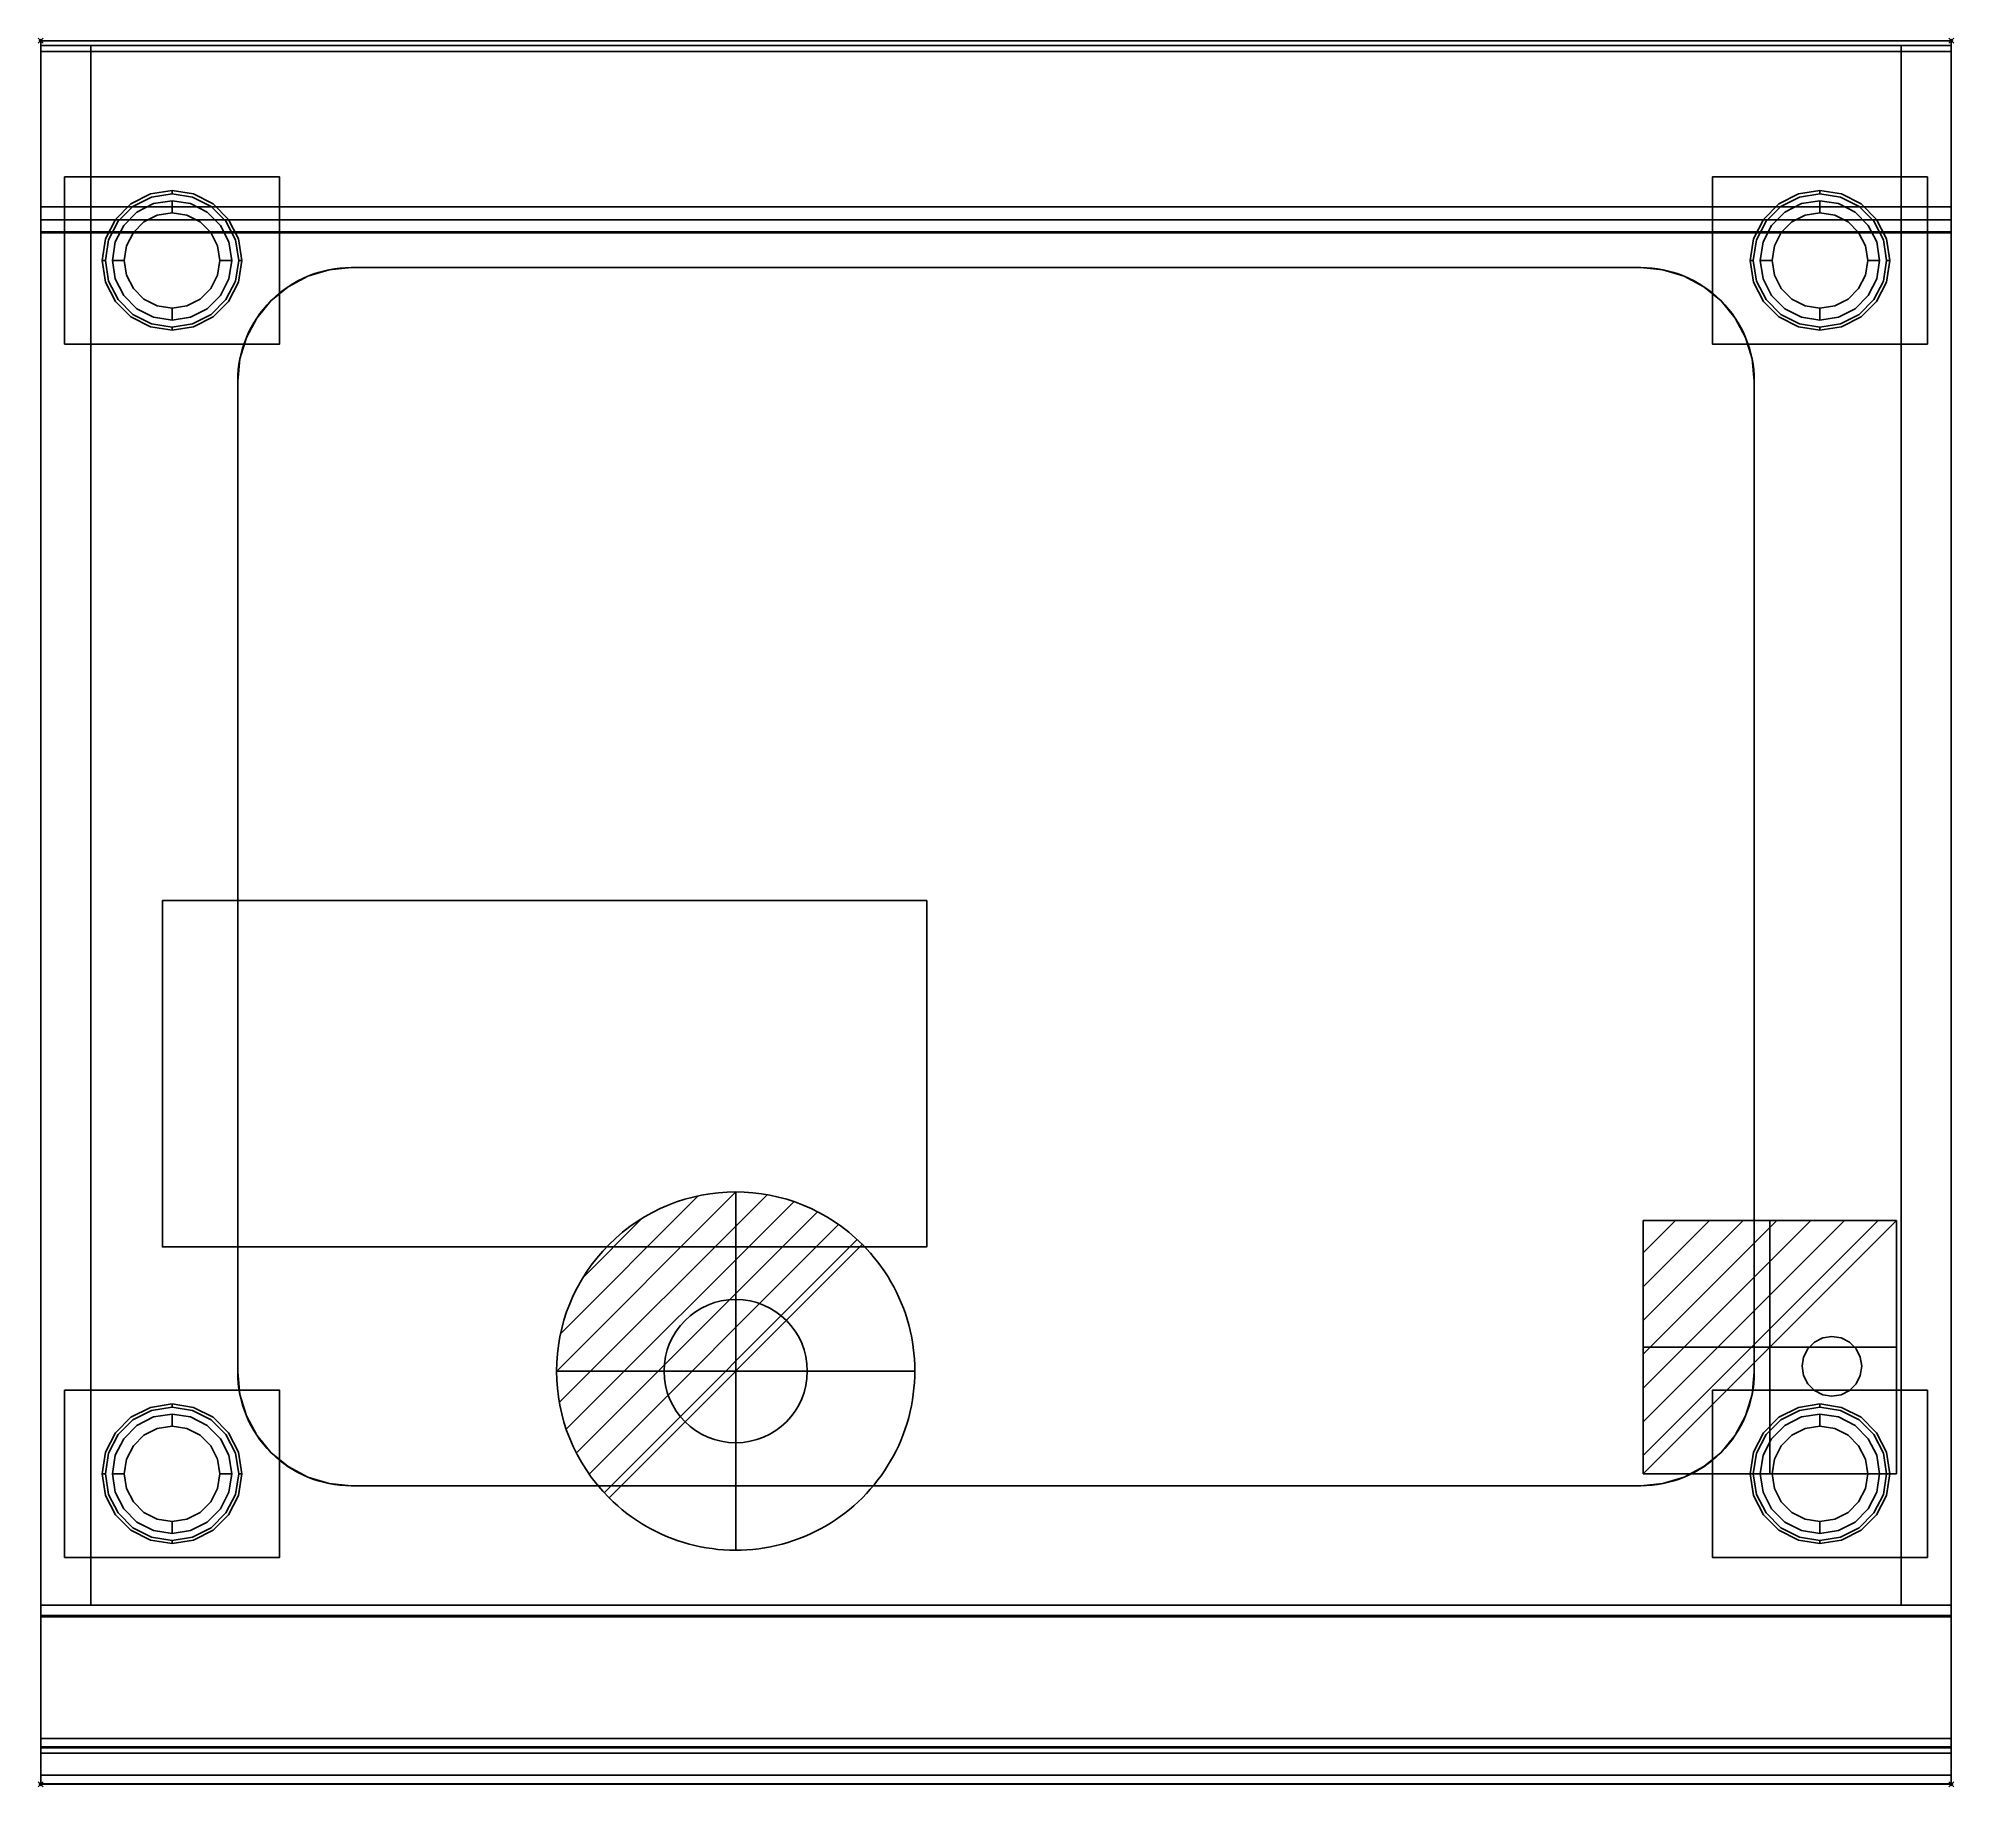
# Model space of a CAD drawing. Extents: x -1 to 801, y -731 to 1.
import ezdxf

# ---------------------------------------------------------------- set-up
doc = ezdxf.new("R2010")
doc.units = 0
doc.header["$PDMODE"] = 35
doc.layers.get('0').update_dxf_attribs({"lineweight": 13})
for name, color, linetype in [('IQ_200_2D', 1, 'Continuous'), ('IQ_200_3D', 1, 'Continuous'), ('IQ_204_2D', 7, 'Continuous'), ('IQ_CON_DRAIN_INT', 7, 'Continuous'), ('IQ_CON_ELECTRICITY_INT', 7, 'Continuous'), ('IQ_INS_3D', 3, 'Continuous')]:
    doc.layers.add(name, color=color, linetype=linetype)

# ---------------------------------------------------------------- blocks, each defined once
blk = doc.blocks.new('*X2')
at = {"color": 0}
for p, q in [((286.774344, 2204.447934), (296.618251, 2214.291842)), ((286.774344, 2205.862148), (295.204037, 2214.291842)), ((286.774344, 2207.276361), (293.789824, 2214.291842)), ((286.774344, 2208.690575), (292.37561, 2214.291842)), ((286.774344, 2210.104788), (290.961397, 2214.291842)), ((286.774344, 2211.519002), (289.547183, 2214.291842)), ((286.774344, 2212.933216), (288.13297, 2214.291842))]:
    blk.add_line(p, q, dxfattribs=at)
blk = doc.blocks.new('ELECTRICITY')
for p, q in [((2.121, 2.121), (-2.121, 2.121)), ((-2.121, 2.121), (-2.121, -2.121)), ((-2.121, -2.121), (2.121, 2.121)), ((2.121, -2.121), (2.121, 2.121)), ((-2.121, -2.121), (2.121, -2.121))]:
    blk.add_line(p, q)
at = {"extrusion": (-1, 0, 0)}
for p, q in [((0, -2.121, 2.121), (0, 2.121, 2.121)), ((0, 2.121, -2.121), (0, -2.121, -2.121)), ((0, 2.121, 2.121), (0, 2.121, -2.121)), ((0, 2.121, -2.121), (0, -2.121, 2.121)), ((0, -2.121, -2.121), (0, -2.121, 2.121))]:
    blk.add_line(p, q, dxfattribs=at)
at = {"extrusion": (0, -1, 0)}
for p, q in [((2.121, 0, 2.121), (-2.121, 0, 2.121)), ((-2.121, 0, -2.121), (2.121, 0, -2.121)), ((-2.121, 0, 2.121), (-2.121, 0, -2.121)), ((-2.121, 0, -2.121), (2.121, 0, 2.121)), ((2.121, 0, -2.121), (2.121, 0, 2.121))]:
    blk.add_line(p, q, dxfattribs=at)
at = {"xscale": 0.4000000000000909, "yscale": 0.4000000000000909, "zscale": 0.4000000000000909}
blk.add_blockref('*X2', (-116.831, -883.595), dxfattribs=at)
at = {"extrusion": (-1, 0, 0), "xscale": 0.3999999999999773, "yscale": 0.3999999999999773, "zscale": 0.3999999999999773}
blk.add_blockref('*X2', (-116.831, -883.595), dxfattribs=at)
at = {"extrusion": (0, -1, 0), "xscale": 0.4000000000000909, "yscale": 0.4000000000000909, "zscale": 0.4000000000000909}
blk.add_blockref('*X2', (-116.831, -883.595), dxfattribs=at)
blk = doc.blocks.new('*X3')
at = {"color": 0}
for p, q in [((313.993, 2209.039), (321.505, 2216.552)), ((314.108, 2207.74), (322.804, 2216.436)), ((314.158, 2210.619), (319.926, 2216.386)), ((314.399, 2206.617), (323.928, 2216.145)), ((314.821, 2205.625), (324.919, 2215.723)), ((315.101, 2212.976), (317.568, 2215.443)), ((315.354, 2204.743), (325.801, 2215.191)), ((315.985, 2203.96), (326.584, 2214.559))]:
    blk.add_line(p, q, dxfattribs=at)
blk = doc.blocks.new('DRAIN')
blk.add_line((-2.121, -2.121), (2.121, 2.121))
at = {"extrusion": (-1, 0, 0)}
blk.add_line((0, 2.121, -2.121), (0, -2.121, 2.121), dxfattribs=at)
at = {"extrusion": (0, -1, 0)}
blk.add_line((-2.121, 0, -2.121), (2.121, 0, 2.121), dxfattribs=at)
for start, end in [(45, 225), (225, 45)]:
    blk.add_arc((0, 0), 3, start, end)
at = {"extrusion": (-1, 0, 0)}
for start, end in [(45, 225), (225, 45)]:
    blk.add_arc((0, 0), 3, start, end, dxfattribs=at)
at = {"extrusion": (0, -1, 0)}
for start, end in [(45, 225), (225, 45)]:
    blk.add_arc((0, 0), 3, start, end, dxfattribs=at)
at = {"xscale": 0.4000000000000909, "yscale": 0.4000000000000909, "zscale": 0.4000000000000909}
blk.add_blockref('*X3', (-128.597, -883.621), dxfattribs=at)
at = {"extrusion": (-1, 0, 0), "xscale": 0.3999999999999773, "yscale": 0.3999999999999773, "zscale": 0.3999999999999773}
blk.add_blockref('*X3', (-128.597, -883.621), dxfattribs=at)
at = {"extrusion": (0, -1, 0), "xscale": 0.4000000000000909, "yscale": 0.4000000000000909, "zscale": 0.4000000000000909}
blk.add_blockref('*X3', (-128.597, -883.621), dxfattribs=at)

msp = doc.modelspace()

# ---------------------------------------------------------------- linework, layer by layer
at = {"layer": 'IQ_200_2D'}
for p, q in [((0, 0), (800, 0)), ((0, -655), (0, 0)), ((800, 0), (800, -655)), ((0, -655), (0, -730)), ((800, -655), (800, -730)), ((0, -730), (800, -730))]:
    msp.add_line(p, q, dxfattribs=at)
at = {"layer": 'IQ_200_3D'}
for points, invisible_edges in [([(0, -0.34, 912.22), (0, 0, 910.5), (800, 0, 910.5), (800, -0.34, 912.22)], 8), ([(0, 0, 902.7), (0, -0.13, 901.81), (800, -0.13, 901.81), (800, 0, 902.7)], 2), ([(0, -0.13, 901.81), (0, -0.54, 901.01), (800, -0.54, 901.01), (800, -0.13, 901.81)], 10), ([(0, -1.32, 913.68), (0, -0.34, 912.22), (800, -0.34, 912.22), (800, -1.32, 913.68)], 10), ([(0, -0.54, 901.01), (0, -1.19, 900.39), (800, -1.19, 900.39), (800, -0.54, 901.01)], 10), ([(0, -1.19, 900.39), (0, -2, 900), (800, -2, 900), (800, -1.19, 900.39)], 8), ([(0, -2.78, 914.66), (0, -1.32, 913.68), (800, -1.32, 913.68), (800, -2.78, 914.66)], 10), ([(0, -4.5, 915), (0, -2.78, 914.66), (800, -2.78, 914.66), (800, -4.5, 915)], 2), ([(45.96, -64.18, 198), (45.96, -64.18, 71), (55, -62.75, 71), (55, -62.75, 198)], 1), ([(45.96, -64.18, 71), (46.38, -65.46, 66), (55, -64.09, 66), (55, -62.75, 71)], 1), ([(55, -62.75, 198), (55, -62.75, 71), (64.04, -64.18, 71), (64.04, -64.18, 198)], 4), ([(55, -62.75, 71), (55, -64.09, 66), (63.62, -65.46, 66), (64.04, -64.18, 71)], 4), ([(735.96, -64.18, 198), (735.96, -64.18, 71), (745, -62.75, 71), (745, -62.75, 198)], 1), ([(735.96, -64.18, 71), (736.38, -65.46, 66), (745, -64.09, 66), (745, -62.75, 71)], 1), ([(745, -62.75, 198), (745, -62.75, 71), (754.04, -64.18, 71), (754.04, -64.18, 198)], 4), ([(745, -62.75, 71), (745, -64.09, 66), (753.62, -65.46, 66), (754.04, -64.18, 71)], 4), ([(0, -71.6, 914.58), (0, -69.5, 915), (800, -69.5, 915), (800, -71.6, 914.58)], 8), ([(0, -73.39, 913.39), (0, -71.6, 914.58), (800, -71.6, 914.58), (800, -73.39, 913.39)], 10), ([(31.34, -74.81, 198), (31.34, -74.81, 71), (37.81, -68.34, 71), (37.81, -68.34, 198)], 5), ([(31.34, -74.81, 71), (32.42, -75.59, 66), (38.59, -69.42, 66), (37.81, -68.34, 71)], 5), ([(40.31, -71.77, 66), (40.31, -71.77, 5), (34.77, -77.31, 5), (34.77, -77.31, 66)], 5), ([(40.31, -71.77, 5), (41.17, -72.96, 1.46), (35.96, -78.17, 1.46), (34.77, -77.31, 5)], 7), ([(37.81, -68.34, 198), (37.81, -68.34, 71), (45.96, -64.18, 71), (45.96, -64.18, 198)], 5), ([(37.81, -68.34, 71), (38.59, -69.42, 66), (46.38, -65.46, 66), (45.96, -64.18, 71)], 5), ([(47.27, -68.22, 66), (47.27, -68.22, 5), (40.31, -71.77, 5), (40.31, -71.77, 66)], 5), ([(47.27, -68.22, 5), (47.73, -69.62, 1.46), (41.17, -72.96, 1.46), (40.31, -71.77, 5)], 7), ([(47.73, -69.62, 1.46), (48.82, -72.98), (43.24, -75.82), (41.17, -72.96, 1.46)], 13), ([(55, -67, 66), (55, -67, 5), (47.27, -68.22, 5), (47.27, -68.22, 66)], 4), ([(55, -67, 5), (55, -68.46, 1.46), (47.73, -69.62, 1.46), (47.27, -68.22, 5)], 6), ([(55, -68.46, 1.46), (55, -72), (48.82, -72.98), (47.73, -69.62, 1.46)], 12), ([(62.73, -68.22, 66), (62.73, -68.22, 5), (55, -67, 5), (55, -67, 66)], 1), ([(62.73, -68.22, 5), (62.27, -69.62, 1.46), (55, -68.46, 1.46), (55, -67, 5)], 3), ([(62.27, -69.62, 1.46), (61.18, -72.98), (55, -72), (55, -68.46, 1.46)], 9), ([(68.83, -72.96, 1.46), (66.76, -75.82), (61.18, -72.98), (62.27, -69.62, 1.46)], 13), ([(69.69, -71.77, 5), (68.83, -72.96, 1.46), (62.27, -69.62, 1.46), (62.73, -68.22, 5)], 7), ([(69.69, -71.77, 66), (69.69, -71.77, 5), (62.73, -68.22, 5), (62.73, -68.22, 66)], 5), ([(64.04, -64.18, 71), (63.62, -65.46, 66), (71.41, -69.42, 66), (72.19, -68.34, 71)], 5), ([(64.04, -64.18, 198), (64.04, -64.18, 71), (72.19, -68.34, 71), (72.19, -68.34, 198)], 5), ([(75.23, -77.31, 5), (74.04, -78.17, 1.46), (68.83, -72.96, 1.46), (69.69, -71.77, 5)], 7), ([(75.23, -77.31, 66), (75.23, -77.31, 5), (69.69, -71.77, 5), (69.69, -71.77, 66)], 5), ([(72.19, -68.34, 71), (71.41, -69.42, 66), (77.58, -75.59, 66), (78.66, -74.81, 71)], 5), ([(72.19, -68.34, 198), (72.19, -68.34, 71), (78.66, -74.81, 71), (78.66, -74.81, 198)], 5), ([(721.34, -74.81, 198), (721.34, -74.81, 71), (727.81, -68.34, 71), (727.81, -68.34, 198)], 5), ([(721.34, -74.81, 71), (722.42, -75.59, 66), (728.59, -69.42, 66), (727.81, -68.34, 71)], 5), ([(730.31, -71.77, 66), (730.31, -71.77, 5), (724.77, -77.31, 5), (724.77, -77.31, 66)], 5), ([(730.31, -71.77, 5), (731.17, -72.96, 1.46), (725.96, -78.17, 1.46), (724.77, -77.31, 5)], 7), ([(727.81, -68.34, 198), (727.81, -68.34, 71), (735.96, -64.18, 71), (735.96, -64.18, 198)], 5), ([(727.81, -68.34, 71), (728.59, -69.42, 66), (736.38, -65.46, 66), (735.96, -64.18, 71)], 5), ([(737.27, -68.22, 66), (737.27, -68.22, 5), (730.31, -71.77, 5), (730.31, -71.77, 66)], 5), ([(737.27, -68.22, 5), (737.73, -69.62, 1.46), (731.17, -72.96, 1.46), (730.31, -71.77, 5)], 7), ([(737.73, -69.62, 1.46), (738.82, -72.98), (733.24, -75.82), (731.17, -72.96, 1.46)], 13), ([(745, -67, 66), (745, -67, 5), (737.27, -68.22, 5), (737.27, -68.22, 66)], 4), ([(745, -67, 5), (745, -68.46, 1.46), (737.73, -69.62, 1.46), (737.27, -68.22, 5)], 6), ([(745, -68.46, 1.46), (745, -72), (738.82, -72.98), (737.73, -69.62, 1.46)], 12), ([(752.73, -68.22, 66), (752.73, -68.22, 5), (745, -67, 5), (745, -67, 66)], 1), ([(752.73, -68.22, 5), (752.27, -69.62, 1.46), (745, -68.46, 1.46), (745, -67, 5)], 3), ([(752.27, -69.62, 1.46), (751.18, -72.98), (745, -72), (745, -68.46, 1.46)], 9), ([(758.83, -72.96, 1.46), (756.76, -75.82), (751.18, -72.98), (752.27, -69.62, 1.46)], 13), ([(759.69, -71.77, 5), (758.83, -72.96, 1.46), (752.27, -69.62, 1.46), (752.73, -68.22, 5)], 7), ([(759.69, -71.77, 66), (759.69, -71.77, 5), (752.73, -68.22, 5), (752.73, -68.22, 66)], 5), ([(754.04, -64.18, 71), (753.62, -65.46, 66), (761.41, -69.42, 66), (762.19, -68.34, 71)], 5), ([(754.04, -64.18, 198), (754.04, -64.18, 71), (762.19, -68.34, 71), (762.19, -68.34, 198)], 5), ([(765.23, -77.31, 5), (764.04, -78.17, 1.46), (758.83, -72.96, 1.46), (759.69, -71.77, 5)], 7), ([(765.23, -77.31, 66), (765.23, -77.31, 5), (759.69, -71.77, 5), (759.69, -71.77, 66)], 5), ([(762.19, -68.34, 71), (761.41, -69.42, 66), (767.58, -75.59, 66), (768.66, -74.81, 71)], 5), ([(762.19, -68.34, 198), (762.19, -68.34, 71), (768.66, -74.81, 71), (768.66, -74.81, 198)], 5), ([(0, -74.58, 911.6), (0, -73.39, 913.39), (800, -73.39, 913.39), (800, -74.58, 911.6)], 10), ([(0, -75, 909.5), (0, -74.58, 911.6), (800, -74.58, 911.6), (800, -75, 909.5)], 2), ([(0, -75.45, 903.59), (0, -75, 905.7), (800, -75, 905.7), (800, -75.45, 903.59)], 8), ([(0, -76.64, 901.78), (0, -75.45, 903.59), (800, -75.45, 903.59), (800, -76.64, 901.78)], 10), ([(0, -78.4, 900.53), (0, -76.64, 901.78), (800, -76.64, 901.78), (800, -78.4, 900.53)], 10), ([(0, -80.5, 900), (0, -78.4, 900.53), (800, -78.4, 900.53), (800, -80.5, 900)], 2), ([(27.18, -82.96, 198), (27.18, -82.96, 71), (31.34, -74.81, 71), (31.34, -74.81, 198)], 5), ([(27.18, -82.96, 71), (28.46, -83.38, 66), (32.42, -75.59, 66), (31.34, -74.81, 71)], 5), ([(34.77, -77.31, 66), (34.77, -77.31, 5), (31.22, -84.27, 5), (31.22, -84.27, 66)], 5), ([(34.77, -77.31, 5), (35.96, -78.17, 1.46), (32.62, -84.73, 1.46), (31.22, -84.27, 5)], 7), ([(35.96, -78.17, 1.46), (38.82, -80.24), (35.98, -85.82), (32.62, -84.73, 1.46)], 13), ([(41.17, -72.96, 1.46), (43.24, -75.82), (38.82, -80.24), (35.96, -78.17, 1.46)], 13), ([(74.04, -78.17, 1.46), (71.18, -80.24), (66.76, -75.82), (68.83, -72.96, 1.46)], 13), ([(77.38, -84.73, 1.46), (74.02, -85.82), (71.18, -80.24), (74.04, -78.17, 1.46)], 13), ([(78.78, -84.27, 5), (77.38, -84.73, 1.46), (74.04, -78.17, 1.46), (75.23, -77.31, 5)], 7), ([(78.78, -84.27, 66), (78.78, -84.27, 5), (75.23, -77.31, 5), (75.23, -77.31, 66)], 5), ([(78.66, -74.81, 71), (77.58, -75.59, 66), (81.54, -83.38, 66), (82.82, -82.96, 71)], 5), ([(78.66, -74.81, 198), (78.66, -74.81, 71), (82.82, -82.96, 71), (82.82, -82.96, 198)], 5), ([(717.18, -82.96, 198), (717.18, -82.96, 71), (721.34, -74.81, 71), (721.34, -74.81, 198)], 5), ([(717.18, -82.96, 71), (718.46, -83.38, 66), (722.42, -75.59, 66), (721.34, -74.81, 71)], 5), ([(724.77, -77.31, 66), (724.77, -77.31, 5), (721.22, -84.27, 5), (721.22, -84.27, 66)], 5), ([(724.77, -77.31, 5), (725.96, -78.17, 1.46), (722.62, -84.73, 1.46), (721.22, -84.27, 5)], 7), ([(725.96, -78.17, 1.46), (728.82, -80.24), (725.98, -85.82), (722.62, -84.73, 1.46)], 13), ([(731.17, -72.96, 1.46), (733.24, -75.82), (728.82, -80.24), (725.96, -78.17, 1.46)], 13), ([(764.04, -78.17, 1.46), (761.18, -80.24), (756.76, -75.82), (758.83, -72.96, 1.46)], 13), ([(767.38, -84.73, 1.46), (764.02, -85.82), (761.18, -80.24), (764.04, -78.17, 1.46)], 13), ([(768.78, -84.27, 5), (767.38, -84.73, 1.46), (764.04, -78.17, 1.46), (765.23, -77.31, 5)], 7), ([(768.78, -84.27, 66), (768.78, -84.27, 5), (765.23, -77.31, 5), (765.23, -77.31, 66)], 5), ([(768.66, -74.81, 71), (767.58, -75.59, 66), (771.54, -83.38, 66), (772.82, -82.96, 71)], 5), ([(768.66, -74.81, 198), (768.66, -74.81, 71), (772.82, -82.96, 71), (772.82, -82.96, 198)], 5), ([(130, -95, 900), (120.73, -95.91, 900), (0, -80.5, 900)], 10), ([(120.73, -95.91, 900), (111.82, -98.62, 900), (0, -80.5, 900)], 10), ([(111.82, -98.62, 900), (103.61, -103.01, 900), (0, -80.5, 900)], 10), ([(103.61, -103.01, 900), (96.41, -108.91, 900), (0, -80.5, 900)], 10), ([(96.41, -108.91, 900), (90.51, -116.11, 900), (0, -80.5, 900)], 10), ([(90.51, -116.11, 900), (86.12, -124.32, 900), (0, -80.5, 900)], 10), ([(86.12, -124.32, 900), (83.41, -133.23, 900), (0, -80.5, 900)], 10), ([(83.41, -133.23, 900), (82.5, -142.5, 900), (0, -80.5, 900)], 10), ([(800, -80.5, 900), (670, -95, 900), (130, -95, 900), (0, -80.5, 900)], 5), ([(0, -80.5, 900), (82.5, -142.5, 900), (82.5, -557.5, 900), (0, -655, 900)], 5), ([(25.75, -92, 198), (25.75, -92, 71), (27.18, -82.96, 71), (27.18, -82.96, 198)], 4), ([(25.75, -92, 71), (27.09, -92, 66), (28.46, -83.38, 66), (27.18, -82.96, 71)], 4), ([(31.22, -84.27, 66), (31.22, -84.27, 5), (30, -92, 5), (30, -92, 66)], 1), ([(31.22, -84.27, 5), (32.62, -84.73, 1.46), (31.46, -92, 1.46), (30, -92, 5)], 3), ([(32.62, -84.73, 1.46), (35.98, -85.82), (35, -92), (31.46, -92, 1.46)], 9), ([(78.54, -92, 1.46), (75, -92), (74.02, -85.82), (77.38, -84.73, 1.46)], 12), ([(80, -92, 5), (78.54, -92, 1.46), (77.38, -84.73, 1.46), (78.78, -84.27, 5)], 6), ([(80, -92, 66), (80, -92, 5), (78.78, -84.27, 5), (78.78, -84.27, 66)], 4), ([(82.82, -82.96, 71), (81.54, -83.38, 66), (82.91, -92, 66), (84.25, -92, 71)], 1), ([(82.82, -82.96, 198), (82.82, -82.96, 71), (84.25, -92, 71), (84.25, -92, 198)], 1), ([(670, -95, 900), (679.27, -95.91, 900), (800, -80.5, 900)], 10), ([(679.27, -95.91, 900), (688.18, -98.62, 900), (800, -80.5, 900)], 10), ([(688.18, -98.62, 900), (696.39, -103.01, 900), (800, -80.5, 900)], 10), ([(696.39, -103.01, 900), (703.59, -108.91, 900), (800, -80.5, 900)], 10), ([(703.59, -108.91, 900), (709.49, -116.11, 900), (800, -80.5, 900)], 10), ([(709.49, -116.11, 900), (713.88, -124.32, 900), (800, -80.5, 900)], 10), ([(713.88, -124.32, 900), (716.59, -133.23, 900), (800, -80.5, 900)], 10), ([(715.75, -92, 198), (715.75, -92, 71), (717.18, -82.96, 71), (717.18, -82.96, 198)], 4), ([(715.75, -92, 71), (717.09, -92, 66), (718.46, -83.38, 66), (717.18, -82.96, 71)], 4), ([(716.59, -133.23, 900), (717.5, -142.5, 900), (800, -80.5, 900)], 10), ([(800, -80.5, 900), (717.5, -142.5, 900), (717.5, -557.5, 900), (800, -655, 900)], 5), ([(721.22, -84.27, 66), (721.22, -84.27, 5), (720, -92, 5), (720, -92, 66)], 1), ([(721.22, -84.27, 5), (722.62, -84.73, 1.46), (721.46, -92, 1.46), (720, -92, 5)], 3), ([(722.62, -84.73, 1.46), (725.98, -85.82), (725, -92), (721.46, -92, 1.46)], 9), ([(768.54, -92, 1.46), (765, -92), (764.02, -85.82), (767.38, -84.73, 1.46)], 12), ([(770, -92, 5), (768.54, -92, 1.46), (767.38, -84.73, 1.46), (768.78, -84.27, 5)], 6), ([(770, -92, 66), (770, -92, 5), (768.78, -84.27, 5), (768.78, -84.27, 66)], 4), ([(772.82, -82.96, 71), (771.54, -83.38, 66), (772.91, -92, 66), (774.25, -92, 71)], 1), ([(772.82, -82.96, 198), (772.82, -82.96, 71), (774.25, -92, 71), (774.25, -92, 198)], 1), ([(27.18, -101.04, 198), (27.18, -101.04, 71), (25.75, -92, 71), (25.75, -92, 198)], 1), ([(27.18, -101.04, 71), (28.46, -100.62, 66), (27.09, -92, 66), (25.75, -92, 71)], 1), ([(30, -92, 66), (30, -92, 5), (31.22, -99.73, 5), (31.22, -99.73, 66)], 4), ([(30, -92, 5), (31.46, -92, 1.46), (32.62, -99.27, 1.46), (31.22, -99.73, 5)], 6), ([(31.46, -92, 1.46), (35, -92), (35.98, -98.18), (32.62, -99.27, 1.46)], 12), ([(77.38, -99.27, 1.46), (74.02, -98.18), (75, -92), (78.54, -92, 1.46)], 9), ([(78.78, -99.73, 5), (77.38, -99.27, 1.46), (78.54, -92, 1.46), (80, -92, 5)], 3), ([(78.78, -99.73, 66), (78.78, -99.73, 5), (80, -92, 5), (80, -92, 66)], 1), ([(84.25, -92, 71), (82.91, -92, 66), (81.54, -100.62, 66), (82.82, -101.04, 71)], 4), ([(84.25, -92, 198), (84.25, -92, 71), (82.82, -101.04, 71), (82.82, -101.04, 198)], 4), ([(111.82, -98.62, 750), (120.73, -95.91, 750), (120.73, -95.91, 900), (111.82, -98.62, 900)], 10), ([(120.73, -95.91, 750), (111.82, -98.62, 750), (111.82, -601.38, 750), (120.73, -604.09, 750)], 10), ([(120.73, -95.91, 750), (130, -95, 750), (130, -95, 900), (120.73, -95.91, 900)], 8), ([(130, -95, 750), (120.73, -95.91, 750), (120.73, -604.09, 750), (130, -605, 750)], 10), ([(670, -95, 750), (670, -605, 750), (130, -605, 750), (130, -95, 750)], 5), ([(670, -95, 750), (679.27, -95.91, 750), (679.27, -95.91, 900), (670, -95, 900)], 2), ([(670, -95, 750), (679.27, -95.91, 750), (679.27, -604.09, 750), (670, -605, 750)], 10), ([(679.27, -95.91, 750), (688.18, -98.62, 750), (688.18, -98.62, 900), (679.27, -95.91, 900)], 10), ([(679.27, -95.91, 750), (688.18, -98.62, 750), (688.18, -601.38, 750), (679.27, -604.09, 750)], 10), ([(717.18, -101.04, 198), (717.18, -101.04, 71), (715.75, -92, 71), (715.75, -92, 198)], 1), ([(717.18, -101.04, 71), (718.46, -100.62, 66), (717.09, -92, 66), (715.75, -92, 71)], 1), ([(720, -92, 66), (720, -92, 5), (721.22, -99.73, 5), (721.22, -99.73, 66)], 4), ([(720, -92, 5), (721.46, -92, 1.46), (722.62, -99.27, 1.46), (721.22, -99.73, 5)], 6), ([(721.46, -92, 1.46), (725, -92), (725.98, -98.18), (722.62, -99.27, 1.46)], 12), ([(767.38, -99.27, 1.46), (764.02, -98.18), (765, -92), (768.54, -92, 1.46)], 9), ([(768.78, -99.73, 5), (767.38, -99.27, 1.46), (768.54, -92, 1.46), (770, -92, 5)], 3), ([(768.78, -99.73, 66), (768.78, -99.73, 5), (770, -92, 5), (770, -92, 66)], 1), ([(774.25, -92, 71), (772.91, -92, 66), (771.54, -100.62, 66), (772.82, -101.04, 71)], 4), ([(774.25, -92, 198), (774.25, -92, 71), (772.82, -101.04, 71), (772.82, -101.04, 198)], 4), ([(31.34, -109.19, 71), (32.42, -108.41, 66), (28.46, -100.62, 66), (27.18, -101.04, 71)], 5), ([(31.34, -109.19, 198), (31.34, -109.19, 71), (27.18, -101.04, 71), (27.18, -101.04, 198)], 5), ([(31.22, -99.73, 5), (32.62, -99.27, 1.46), (35.96, -105.83, 1.46), (34.77, -106.69, 5)], 7), ([(31.22, -99.73, 66), (31.22, -99.73, 5), (34.77, -106.69, 5), (34.77, -106.69, 66)], 5), ([(32.62, -99.27, 1.46), (35.98, -98.18), (38.82, -103.76), (35.96, -105.83, 1.46)], 13), ([(35.96, -105.83, 1.46), (38.82, -103.76), (43.24, -108.18), (41.17, -111.04, 1.46)], 13), ([(68.83, -111.04, 1.46), (66.76, -108.18), (71.18, -103.76), (74.04, -105.83, 1.46)], 13), ([(74.04, -105.83, 1.46), (71.18, -103.76), (74.02, -98.18), (77.38, -99.27, 1.46)], 13), ([(75.23, -106.69, 5), (74.04, -105.83, 1.46), (77.38, -99.27, 1.46), (78.78, -99.73, 5)], 7), ([(75.23, -106.69, 66), (75.23, -106.69, 5), (78.78, -99.73, 5), (78.78, -99.73, 66)], 5), ([(82.82, -101.04, 71), (81.54, -100.62, 66), (77.58, -108.41, 66), (78.66, -109.19, 71)], 5), ([(82.82, -101.04, 198), (82.82, -101.04, 71), (78.66, -109.19, 71), (78.66, -109.19, 198)], 5), ([(96.41, -108.91, 750), (103.61, -103.01, 750), (103.61, -103.01, 900), (96.41, -108.91, 900)], 10), ([(103.61, -103.01, 750), (96.41, -108.91, 750), (96.41, -591.09, 750), (103.61, -596.99, 750)], 10), ([(103.61, -103.01, 750), (111.82, -98.62, 750), (111.82, -98.62, 900), (103.61, -103.01, 900)], 10), ([(111.82, -98.62, 750), (103.61, -103.01, 750), (103.61, -596.99, 750), (111.82, -601.38, 750)], 10), ([(688.18, -98.62, 750), (696.39, -103.01, 750), (696.39, -103.01, 900), (688.18, -98.62, 900)], 10), ([(688.18, -98.62, 750), (696.39, -103.01, 750), (696.39, -596.99, 750), (688.18, -601.38, 750)], 10), ([(696.39, -103.01, 750), (703.59, -108.91, 750), (703.59, -108.91, 900), (696.39, -103.01, 900)], 10), ([(696.39, -103.01, 750), (703.59, -108.91, 750), (703.59, -591.09, 750), (696.39, -596.99, 750)], 10), ([(721.34, -109.19, 71), (722.42, -108.41, 66), (718.46, -100.62, 66), (717.18, -101.04, 71)], 5), ([(721.34, -109.19, 198), (721.34, -109.19, 71), (717.18, -101.04, 71), (717.18, -101.04, 198)], 5), ([(721.22, -99.73, 5), (722.62, -99.27, 1.46), (725.96, -105.83, 1.46), (724.77, -106.69, 5)], 7), ([(721.22, -99.73, 66), (721.22, -99.73, 5), (724.77, -106.69, 5), (724.77, -106.69, 66)], 5), ([(722.62, -99.27, 1.46), (725.98, -98.18), (728.82, -103.76), (725.96, -105.83, 1.46)], 13), ([(725.96, -105.83, 1.46), (728.82, -103.76), (733.24, -108.18), (731.17, -111.04, 1.46)], 13), ([(758.83, -111.04, 1.46), (756.76, -108.18), (761.18, -103.76), (764.04, -105.83, 1.46)], 13), ([(764.04, -105.83, 1.46), (761.18, -103.76), (764.02, -98.18), (767.38, -99.27, 1.46)], 13), ([(765.23, -106.69, 5), (764.04, -105.83, 1.46), (767.38, -99.27, 1.46), (768.78, -99.73, 5)], 7), ([(765.23, -106.69, 66), (765.23, -106.69, 5), (768.78, -99.73, 5), (768.78, -99.73, 66)], 5), ([(772.82, -101.04, 71), (771.54, -100.62, 66), (767.58, -108.41, 66), (768.66, -109.19, 71)], 5), ([(772.82, -101.04, 198), (772.82, -101.04, 71), (768.66, -109.19, 71), (768.66, -109.19, 198)], 5), ([(37.81, -115.66, 71), (38.59, -114.58, 66), (32.42, -108.41, 66), (31.34, -109.19, 71)], 5), ([(37.81, -115.66, 198), (37.81, -115.66, 71), (31.34, -109.19, 71), (31.34, -109.19, 198)], 5), ([(34.77, -106.69, 5), (35.96, -105.83, 1.46), (41.17, -111.04, 1.46), (40.31, -112.23, 5)], 7), ([(34.77, -106.69, 66), (34.77, -106.69, 5), (40.31, -112.23, 5), (40.31, -112.23, 66)], 5), ([(40.31, -112.23, 5), (41.17, -111.04, 1.46), (47.73, -114.38, 1.46), (47.27, -115.78, 5)], 7), ([(40.31, -112.23, 66), (40.31, -112.23, 5), (47.27, -115.78, 5), (47.27, -115.78, 66)], 5), ([(41.17, -111.04, 1.46), (43.24, -108.18), (48.82, -111.02), (47.73, -114.38, 1.46)], 13), ([(47.73, -114.38, 1.46), (48.82, -111.02), (55, -112), (55, -115.54, 1.46)], 9), ([(55, -115.54, 1.46), (55, -112), (61.18, -111.02), (62.27, -114.38, 1.46)], 12), ([(62.27, -114.38, 1.46), (61.18, -111.02), (66.76, -108.18), (68.83, -111.04, 1.46)], 13), ([(62.73, -115.78, 5), (62.27, -114.38, 1.46), (68.83, -111.04, 1.46), (69.69, -112.23, 5)], 7), ([(62.73, -115.78, 66), (62.73, -115.78, 5), (69.69, -112.23, 5), (69.69, -112.23, 66)], 5), ([(69.69, -112.23, 5), (68.83, -111.04, 1.46), (74.04, -105.83, 1.46), (75.23, -106.69, 5)], 7), ([(69.69, -112.23, 66), (69.69, -112.23, 5), (75.23, -106.69, 5), (75.23, -106.69, 66)], 5), ([(78.66, -109.19, 71), (77.58, -108.41, 66), (71.41, -114.58, 66), (72.19, -115.66, 71)], 5), ([(78.66, -109.19, 198), (78.66, -109.19, 71), (72.19, -115.66, 71), (72.19, -115.66, 198)], 5), ([(90.51, -116.11, 750), (96.41, -108.91, 750), (96.41, -108.91, 900), (90.51, -116.11, 900)], 10), ([(96.41, -108.91, 750), (90.51, -116.11, 750), (90.51, -583.89, 750), (96.41, -591.09, 750)], 10), ([(703.59, -108.91, 750), (709.49, -116.11, 750), (709.49, -116.11, 900), (703.59, -108.91, 900)], 10), ([(703.59, -108.91, 750), (709.49, -116.11, 750), (709.49, -583.89, 750), (703.59, -591.09, 750)], 10), ([(727.81, -115.66, 71), (728.59, -114.58, 66), (722.42, -108.41, 66), (721.34, -109.19, 71)], 5), ([(727.81, -115.66, 198), (727.81, -115.66, 71), (721.34, -109.19, 71), (721.34, -109.19, 198)], 5), ([(724.77, -106.69, 5), (725.96, -105.83, 1.46), (731.17, -111.04, 1.46), (730.31, -112.23, 5)], 7), ([(724.77, -106.69, 66), (724.77, -106.69, 5), (730.31, -112.23, 5), (730.31, -112.23, 66)], 5), ([(730.31, -112.23, 5), (731.17, -111.04, 1.46), (737.73, -114.38, 1.46), (737.27, -115.78, 5)], 7), ([(730.31, -112.23, 66), (730.31, -112.23, 5), (737.27, -115.78, 5), (737.27, -115.78, 66)], 5), ([(731.17, -111.04, 1.46), (733.24, -108.18), (738.82, -111.02), (737.73, -114.38, 1.46)], 13), ([(737.73, -114.38, 1.46), (738.82, -111.02), (745, -112), (745, -115.54, 1.46)], 9), ([(745, -115.54, 1.46), (745, -112), (751.18, -111.02), (752.27, -114.38, 1.46)], 12), ([(752.27, -114.38, 1.46), (751.18, -111.02), (756.76, -108.18), (758.83, -111.04, 1.46)], 13), ([(752.73, -115.78, 5), (752.27, -114.38, 1.46), (758.83, -111.04, 1.46), (759.69, -112.23, 5)], 7), ([(752.73, -115.78, 66), (752.73, -115.78, 5), (759.69, -112.23, 5), (759.69, -112.23, 66)], 5), ([(759.69, -112.23, 5), (758.83, -111.04, 1.46), (764.04, -105.83, 1.46), (765.23, -106.69, 5)], 7), ([(759.69, -112.23, 66), (759.69, -112.23, 5), (765.23, -106.69, 5), (765.23, -106.69, 66)], 5), ([(768.66, -109.19, 71), (767.58, -108.41, 66), (761.41, -114.58, 66), (762.19, -115.66, 71)], 5), ([(768.66, -109.19, 198), (768.66, -109.19, 71), (762.19, -115.66, 71), (762.19, -115.66, 198)], 5), ([(45.96, -119.82, 71), (46.38, -118.54, 66), (38.59, -114.58, 66), (37.81, -115.66, 71)], 5), ([(45.96, -119.82, 198), (45.96, -119.82, 71), (37.81, -115.66, 71), (37.81, -115.66, 198)], 5), ([(55, -121.25, 71), (55, -119.91, 66), (46.38, -118.54, 66), (45.96, -119.82, 71)], 4), ([(55, -121.25, 198), (55, -121.25, 71), (45.96, -119.82, 71), (45.96, -119.82, 198)], 4), ([(47.27, -115.78, 5), (47.73, -114.38, 1.46), (55, -115.54, 1.46), (55, -117, 5)], 3), ([(47.27, -115.78, 66), (47.27, -115.78, 5), (55, -117, 5), (55, -117, 66)], 1), ([(55, -117, 5), (55, -115.54, 1.46), (62.27, -114.38, 1.46), (62.73, -115.78, 5)], 6), ([(55, -117, 66), (55, -117, 5), (62.73, -115.78, 5), (62.73, -115.78, 66)], 4), ([(64.04, -119.82, 71), (63.62, -118.54, 66), (55, -119.91, 66), (55, -121.25, 71)], 1), ([(64.04, -119.82, 198), (64.04, -119.82, 71), (55, -121.25, 71), (55, -121.25, 198)], 1), ([(72.19, -115.66, 71), (71.41, -114.58, 66), (63.62, -118.54, 66), (64.04, -119.82, 71)], 5), ([(72.19, -115.66, 198), (72.19, -115.66, 71), (64.04, -119.82, 71), (64.04, -119.82, 198)], 5), ([(86.12, -124.32, 750), (90.51, -116.11, 750), (90.51, -116.11, 900), (86.12, -124.32, 900)], 10), ([(90.51, -116.11, 750), (86.12, -124.32, 750), (86.12, -575.68, 750), (90.51, -583.89, 750)], 10), ([(709.49, -116.11, 750), (713.88, -124.32, 750), (713.88, -124.32, 900), (709.49, -116.11, 900)], 10), ([(709.49, -116.11, 750), (713.88, -124.32, 750), (713.88, -575.68, 750), (709.49, -583.89, 750)], 10), ([(735.96, -119.82, 71), (736.38, -118.54, 66), (728.59, -114.58, 66), (727.81, -115.66, 71)], 5), ([(735.96, -119.82, 198), (735.96, -119.82, 71), (727.81, -115.66, 71), (727.81, -115.66, 198)], 5), ([(745, -121.25, 71), (745, -119.91, 66), (736.38, -118.54, 66), (735.96, -119.82, 71)], 4), ([(745, -121.25, 198), (745, -121.25, 71), (735.96, -119.82, 71), (735.96, -119.82, 198)], 4), ([(737.27, -115.78, 5), (737.73, -114.38, 1.46), (745, -115.54, 1.46), (745, -117, 5)], 3), ([(737.27, -115.78, 66), (737.27, -115.78, 5), (745, -117, 5), (745, -117, 66)], 1), ([(745, -117, 5), (745, -115.54, 1.46), (752.27, -114.38, 1.46), (752.73, -115.78, 5)], 6), ([(745, -117, 66), (745, -117, 5), (752.73, -115.78, 5), (752.73, -115.78, 66)], 4), ([(754.04, -119.82, 71), (753.62, -118.54, 66), (745, -119.91, 66), (745, -121.25, 71)], 1), ([(754.04, -119.82, 198), (754.04, -119.82, 71), (745, -121.25, 71), (745, -121.25, 198)], 1), ([(762.19, -115.66, 71), (761.41, -114.58, 66), (753.62, -118.54, 66), (754.04, -119.82, 71)], 5), ([(762.19, -115.66, 198), (762.19, -115.66, 71), (754.04, -119.82, 71), (754.04, -119.82, 198)], 5), ([(83.41, -133.23, 750), (86.12, -124.32, 750), (86.12, -124.32, 900), (83.41, -133.23, 900)], 10), ([(86.12, -124.32, 750), (83.41, -133.23, 750), (83.41, -566.77, 750), (86.12, -575.68, 750)], 10), ([(713.88, -124.32, 750), (716.59, -133.23, 750), (716.59, -133.23, 900), (713.88, -124.32, 900)], 10), ([(713.88, -124.32, 750), (716.59, -133.23, 750), (716.59, -566.77, 750), (713.88, -575.68, 750)], 10), ([(82.5, -142.5, 750), (83.41, -133.23, 750), (83.41, -133.23, 900), (82.5, -142.5, 900)], 2), ([(83.41, -133.23, 750), (82.5, -142.5, 750), (82.5, -557.5, 750), (83.41, -566.77, 750)], 8), ([(716.59, -133.23, 750), (717.5, -142.5, 750), (717.5, -142.5, 900), (716.59, -133.23, 900)], 8), ([(716.59, -133.23, 750), (717.5, -142.5, 750), (717.5, -557.5, 750), (716.59, -566.77, 750)], 8), ([(742.65, -544.89, 245), (739.89, -547.65, 245), (739.89, -547.65, 605), (742.65, -544.89, 605)], 10), ([(746.14, -543.11, 245), (742.65, -544.89, 245), (742.65, -544.89, 605), (746.14, -543.11, 605)], 10), ([(750, -542.5, 245), (746.14, -543.11, 245), (746.14, -543.11, 605), (750, -542.5, 605)], 2), ([(753.86, -543.11, 245), (750, -542.5, 245), (750, -542.5, 605), (753.86, -543.11, 605)], 8), ([(757.35, -544.89, 245), (753.86, -543.11, 245), (753.86, -543.11, 605), (757.35, -544.89, 605)], 10), ([(760.11, -547.65, 245), (757.35, -544.89, 245), (757.35, -544.89, 605), (760.11, -547.65, 605)], 10), ([(738.11, -551.14, 245), (737.5, -555, 245), (737.5, -555, 605), (738.11, -551.14, 605)], 8), ([(739.89, -547.65, 245), (738.11, -551.14, 245), (738.11, -551.14, 605), (739.89, -547.65, 605)], 10), ([(761.89, -551.14, 245), (760.11, -547.65, 245), (760.11, -547.65, 605), (761.89, -551.14, 605)], 10), ([(762.5, -555, 245), (761.89, -551.14, 245), (761.89, -551.14, 605), (762.5, -555, 605)], 2), ([(83.41, -566.77, 900), (82.5, -557.5, 900), (0, -655, 900)], 10), ([(83.41, -566.77, 750), (82.5, -557.5, 750), (82.5, -557.5, 900), (83.41, -566.77, 900)], 8), ([(717.5, -557.5, 750), (716.59, -566.77, 750), (716.59, -566.77, 900), (717.5, -557.5, 900)], 2), ([(716.59, -566.77, 900), (717.5, -557.5, 900), (800, -655, 900)], 10), ([(737.5, -555, 245), (738.11, -558.86, 245), (738.11, -558.86, 605), (737.5, -555, 605)], 2), ([(738.11, -558.86, 245), (739.89, -562.35, 245), (739.89, -562.35, 605), (738.11, -558.86, 605)], 10), ([(760.11, -562.35, 245), (761.89, -558.86, 245), (761.89, -558.86, 605), (760.11, -562.35, 605)], 10), ([(761.89, -558.86, 245), (762.5, -555, 245), (762.5, -555, 605), (761.89, -558.86, 605)], 8), ([(86.12, -575.68, 900), (83.41, -566.77, 900), (0, -655, 900)], 10), ([(86.12, -575.68, 750), (83.41, -566.77, 750), (83.41, -566.77, 900), (86.12, -575.68, 900)], 10), ([(716.59, -566.77, 750), (713.88, -575.68, 750), (713.88, -575.68, 900), (716.59, -566.77, 900)], 10), ([(713.88, -575.68, 900), (716.59, -566.77, 900), (800, -655, 900)], 10), ([(739.89, -562.35, 245), (742.65, -565.11, 245), (742.65, -565.11, 605), (739.89, -562.35, 605)], 10), ([(742.65, -565.11, 245), (746.14, -566.89, 245), (746.14, -566.89, 605), (742.65, -565.11, 605)], 10), ([(746.14, -566.89, 245), (750, -567.5, 245), (750, -567.5, 605), (746.14, -566.89, 605)], 8), ([(750, -567.5, 245), (753.86, -566.89, 245), (753.86, -566.89, 605), (750, -567.5, 605)], 2), ([(753.86, -566.89, 245), (757.35, -565.11, 245), (757.35, -565.11, 605), (753.86, -566.89, 605)], 10), ([(757.35, -565.11, 245), (760.11, -562.35, 245), (760.11, -562.35, 605), (757.35, -565.11, 605)], 10), ([(90.51, -583.89, 900), (86.12, -575.68, 900), (0, -655, 900)], 10), ([(31.34, -582.81, 198), (31.34, -582.81, 71), (37.81, -576.34, 71), (37.81, -576.34, 198)], 5), ([(31.34, -582.81, 71), (32.42, -583.59, 66), (38.59, -577.42, 66), (37.81, -576.34, 71)], 5), ([(37.81, -576.34, 198), (37.81, -576.34, 71), (45.96, -572.18, 71), (45.96, -572.18, 198)], 5), ([(37.81, -576.34, 71), (38.59, -577.42, 66), (46.38, -573.46, 66), (45.96, -572.18, 71)], 5), ([(47.27, -576.22, 66), (47.27, -576.22, 5), (40.31, -579.77, 5), (40.31, -579.77, 66)], 5), ([(47.27, -576.22, 5), (47.73, -577.62, 1.46), (41.17, -580.96, 1.46), (40.31, -579.77, 5)], 7), ([(45.96, -572.18, 198), (45.96, -572.18, 71), (55, -570.75, 71), (55, -570.75, 198)], 1), ([(45.96, -572.18, 71), (46.38, -573.46, 66), (55, -572.09, 66), (55, -570.75, 71)], 1), ([(55, -575, 66), (55, -575, 5), (47.27, -576.22, 5), (47.27, -576.22, 66)], 4), ([(55, -575, 5), (55, -576.46, 1.46), (47.73, -577.62, 1.46), (47.27, -576.22, 5)], 6), ([(55, -576.46, 1.46), (55, -580), (48.82, -580.98), (47.73, -577.62, 1.46)], 12), ([(55, -570.75, 198), (55, -570.75, 71), (64.04, -572.18, 71), (64.04, -572.18, 198)], 4), ([(55, -570.75, 71), (55, -572.09, 66), (63.62, -573.46, 66), (64.04, -572.18, 71)], 4), ([(62.73, -576.22, 66), (62.73, -576.22, 5), (55, -575, 5), (55, -575, 66)], 1), ([(62.73, -576.22, 5), (62.27, -577.62, 1.46), (55, -576.46, 1.46), (55, -575, 5)], 3), ([(62.27, -577.62, 1.46), (61.18, -580.98), (55, -580), (55, -576.46, 1.46)], 9), ([(69.69, -579.77, 5), (68.83, -580.96, 1.46), (62.27, -577.62, 1.46), (62.73, -576.22, 5)], 7), ([(69.69, -579.77, 66), (69.69, -579.77, 5), (62.73, -576.22, 5), (62.73, -576.22, 66)], 5), ([(64.04, -572.18, 71), (63.62, -573.46, 66), (71.41, -577.42, 66), (72.19, -576.34, 71)], 5), ([(64.04, -572.18, 198), (64.04, -572.18, 71), (72.19, -576.34, 71), (72.19, -576.34, 198)], 5), ([(72.19, -576.34, 71), (71.41, -577.42, 66), (77.58, -583.59, 66), (78.66, -582.81, 71)], 5), ([(72.19, -576.34, 198), (72.19, -576.34, 71), (78.66, -582.81, 71), (78.66, -582.81, 198)], 5), ([(90.51, -583.89, 750), (86.12, -575.68, 750), (86.12, -575.68, 900), (90.51, -583.89, 900)], 10), ([(713.88, -575.68, 750), (709.49, -583.89, 750), (709.49, -583.89, 900), (713.88, -575.68, 900)], 10), ([(709.49, -583.89, 900), (713.88, -575.68, 900), (800, -655, 900)], 10), ([(721.34, -582.81, 198), (721.34, -582.81, 71), (727.81, -576.34, 71), (727.81, -576.34, 198)], 5), ([(721.34, -582.81, 71), (722.42, -583.59, 66), (728.59, -577.42, 66), (727.81, -576.34, 71)], 5), ([(727.81, -576.34, 198), (727.81, -576.34, 71), (735.96, -572.18, 71), (735.96, -572.18, 198)], 5), ([(727.81, -576.34, 71), (728.59, -577.42, 66), (736.38, -573.46, 66), (735.96, -572.18, 71)], 5), ([(737.27, -576.22, 66), (737.27, -576.22, 5), (730.31, -579.77, 5), (730.31, -579.77, 66)], 5), ([(737.27, -576.22, 5), (737.73, -577.62, 1.46), (731.17, -580.96, 1.46), (730.31, -579.77, 5)], 7), ([(735.96, -572.18, 198), (735.96, -572.18, 71), (745, -570.75, 71), (745, -570.75, 198)], 1), ([(735.96, -572.18, 71), (736.38, -573.46, 66), (745, -572.09, 66), (745, -570.75, 71)], 1), ([(745, -575, 66), (745, -575, 5), (737.27, -576.22, 5), (737.27, -576.22, 66)], 4), ([(745, -575, 5), (745, -576.46, 1.46), (737.73, -577.62, 1.46), (737.27, -576.22, 5)], 6), ([(745, -576.46, 1.46), (745, -580), (738.82, -580.98), (737.73, -577.62, 1.46)], 12), ([(745, -570.75, 198), (745, -570.75, 71), (754.04, -572.18, 71), (754.04, -572.18, 198)], 4), ([(745, -570.75, 71), (745, -572.09, 66), (753.62, -573.46, 66), (754.04, -572.18, 71)], 4), ([(752.73, -576.22, 66), (752.73, -576.22, 5), (745, -575, 5), (745, -575, 66)], 1), ([(752.73, -576.22, 5), (752.27, -577.62, 1.46), (745, -576.46, 1.46), (745, -575, 5)], 3), ([(752.27, -577.62, 1.46), (751.18, -580.98), (745, -580), (745, -576.46, 1.46)], 9), ([(759.69, -579.77, 5), (758.83, -580.96, 1.46), (752.27, -577.62, 1.46), (752.73, -576.22, 5)], 7), ([(759.69, -579.77, 66), (759.69, -579.77, 5), (752.73, -576.22, 5), (752.73, -576.22, 66)], 5), ([(754.04, -572.18, 71), (753.62, -573.46, 66), (761.41, -577.42, 66), (762.19, -576.34, 71)], 5), ([(754.04, -572.18, 198), (754.04, -572.18, 71), (762.19, -576.34, 71), (762.19, -576.34, 198)], 5), ([(762.19, -576.34, 71), (761.41, -577.42, 66), (767.58, -583.59, 66), (768.66, -582.81, 71)], 5), ([(762.19, -576.34, 198), (762.19, -576.34, 71), (768.66, -582.81, 71), (768.66, -582.81, 198)], 5), ([(96.41, -591.09, 900), (90.51, -583.89, 900), (0, -655, 900)], 10), ([(27.18, -590.96, 198), (27.18, -590.96, 71), (31.34, -582.81, 71), (31.34, -582.81, 198)], 5), ([(27.18, -590.96, 71), (28.46, -591.38, 66), (32.42, -583.59, 66), (31.34, -582.81, 71)], 5), ([(34.77, -585.31, 66), (34.77, -585.31, 5), (31.22, -592.27, 5), (31.22, -592.27, 66)], 5), ([(34.77, -585.31, 5), (35.96, -586.17, 1.46), (32.62, -592.73, 1.46), (31.22, -592.27, 5)], 7), ([(40.31, -579.77, 66), (40.31, -579.77, 5), (34.77, -585.31, 5), (34.77, -585.31, 66)], 5), ([(40.31, -579.77, 5), (41.17, -580.96, 1.46), (35.96, -586.17, 1.46), (34.77, -585.31, 5)], 7), ([(41.17, -580.96, 1.46), (43.24, -583.82), (38.82, -588.24), (35.96, -586.17, 1.46)], 13), ([(47.73, -577.62, 1.46), (48.82, -580.98), (43.24, -583.82), (41.17, -580.96, 1.46)], 13), ([(68.83, -580.96, 1.46), (66.76, -583.82), (61.18, -580.98), (62.27, -577.62, 1.46)], 13), ([(74.04, -586.17, 1.46), (71.18, -588.24), (66.76, -583.82), (68.83, -580.96, 1.46)], 13), ([(75.23, -585.31, 5), (74.04, -586.17, 1.46), (68.83, -580.96, 1.46), (69.69, -579.77, 5)], 7), ([(75.23, -585.31, 66), (75.23, -585.31, 5), (69.69, -579.77, 5), (69.69, -579.77, 66)], 5), ([(78.78, -592.27, 5), (77.38, -592.73, 1.46), (74.04, -586.17, 1.46), (75.23, -585.31, 5)], 7), ([(78.78, -592.27, 66), (78.78, -592.27, 5), (75.23, -585.31, 5), (75.23, -585.31, 66)], 5), ([(78.66, -582.81, 71), (77.58, -583.59, 66), (81.54, -591.38, 66), (82.82, -590.96, 71)], 5), ([(78.66, -582.81, 198), (78.66, -582.81, 71), (82.82, -590.96, 71), (82.82, -590.96, 198)], 5), ([(96.41, -591.09, 750), (90.51, -583.89, 750), (90.51, -583.89, 900), (96.41, -591.09, 900)], 10), ([(709.49, -583.89, 750), (703.59, -591.09, 750), (703.59, -591.09, 900), (709.49, -583.89, 900)], 10), ([(703.59, -591.09, 900), (709.49, -583.89, 900), (800, -655, 900)], 10), ([(717.18, -590.96, 198), (717.18, -590.96, 71), (721.34, -582.81, 71), (721.34, -582.81, 198)], 5), ([(717.18, -590.96, 71), (718.46, -591.38, 66), (722.42, -583.59, 66), (721.34, -582.81, 71)], 5), ([(724.77, -585.31, 66), (724.77, -585.31, 5), (721.22, -592.27, 5), (721.22, -592.27, 66)], 5), ([(724.77, -585.31, 5), (725.96, -586.17, 1.46), (722.62, -592.73, 1.46), (721.22, -592.27, 5)], 7), ([(730.31, -579.77, 66), (730.31, -579.77, 5), (724.77, -585.31, 5), (724.77, -585.31, 66)], 5), ([(730.31, -579.77, 5), (731.17, -580.96, 1.46), (725.96, -586.17, 1.46), (724.77, -585.31, 5)], 7), ([(731.17, -580.96, 1.46), (733.24, -583.82), (728.82, -588.24), (725.96, -586.17, 1.46)], 13), ([(737.73, -577.62, 1.46), (738.82, -580.98), (733.24, -583.82), (731.17, -580.96, 1.46)], 13), ([(758.83, -580.96, 1.46), (756.76, -583.82), (751.18, -580.98), (752.27, -577.62, 1.46)], 13), ([(764.04, -586.17, 1.46), (761.18, -588.24), (756.76, -583.82), (758.83, -580.96, 1.46)], 13), ([(765.23, -585.31, 5), (764.04, -586.17, 1.46), (758.83, -580.96, 1.46), (759.69, -579.77, 5)], 7), ([(765.23, -585.31, 66), (765.23, -585.31, 5), (759.69, -579.77, 5), (759.69, -579.77, 66)], 5), ([(768.78, -592.27, 5), (767.38, -592.73, 1.46), (764.04, -586.17, 1.46), (765.23, -585.31, 5)], 7), ([(768.78, -592.27, 66), (768.78, -592.27, 5), (765.23, -585.31, 5), (765.23, -585.31, 66)], 5), ([(768.66, -582.81, 71), (767.58, -583.59, 66), (771.54, -591.38, 66), (772.82, -590.96, 71)], 5), ([(768.66, -582.81, 198), (768.66, -582.81, 71), (772.82, -590.96, 71), (772.82, -590.96, 198)], 5), ([(103.61, -596.99, 900), (96.41, -591.09, 900), (0, -655, 900)], 10), ([(25.75, -600, 198), (25.75, -600, 71), (27.18, -590.96, 71), (27.18, -590.96, 198)], 4), ([(25.75, -600, 71), (27.09, -600, 66), (28.46, -591.38, 66), (27.18, -590.96, 71)], 4), ([(31.22, -592.27, 66), (31.22, -592.27, 5), (30, -600, 5), (30, -600, 66)], 1), ([(31.22, -592.27, 5), (32.62, -592.73, 1.46), (31.46, -600, 1.46), (30, -600, 5)], 3), ([(32.62, -592.73, 1.46), (35.98, -593.82), (35, -600), (31.46, -600, 1.46)], 9), ([(35.96, -586.17, 1.46), (38.82, -588.24), (35.98, -593.82), (32.62, -592.73, 1.46)], 13), ([(77.38, -592.73, 1.46), (74.02, -593.82), (71.18, -588.24), (74.04, -586.17, 1.46)], 13), ([(78.54, -600, 1.46), (75, -600), (74.02, -593.82), (77.38, -592.73, 1.46)], 12), ([(80, -600, 5), (78.54, -600, 1.46), (77.38, -592.73, 1.46), (78.78, -592.27, 5)], 6), ([(80, -600, 66), (80, -600, 5), (78.78, -592.27, 5), (78.78, -592.27, 66)], 4), ([(82.82, -590.96, 71), (81.54, -591.38, 66), (82.91, -600, 66), (84.25, -600, 71)], 1), ([(82.82, -590.96, 198), (82.82, -590.96, 71), (84.25, -600, 71), (84.25, -600, 198)], 1), ([(103.61, -596.99, 750), (96.41, -591.09, 750), (96.41, -591.09, 900), (103.61, -596.99, 900)], 10), ([(703.59, -591.09, 750), (696.39, -596.99, 750), (696.39, -596.99, 900), (703.59, -591.09, 900)], 10), ([(696.39, -596.99, 900), (703.59, -591.09, 900), (800, -655, 900)], 10), ([(715.75, -600, 198), (715.75, -600, 71), (717.18, -590.96, 71), (717.18, -590.96, 198)], 4), ([(715.75, -600, 71), (717.09, -600, 66), (718.46, -591.38, 66), (717.18, -590.96, 71)], 4), ([(721.22, -592.27, 66), (721.22, -592.27, 5), (720, -600, 5), (720, -600, 66)], 1), ([(721.22, -592.27, 5), (722.62, -592.73, 1.46), (721.46, -600, 1.46), (720, -600, 5)], 3), ([(722.62, -592.73, 1.46), (725.98, -593.82), (725, -600), (721.46, -600, 1.46)], 9), ([(725.96, -586.17, 1.46), (728.82, -588.24), (725.98, -593.82), (722.62, -592.73, 1.46)], 13), ([(767.38, -592.73, 1.46), (764.02, -593.82), (761.18, -588.24), (764.04, -586.17, 1.46)], 13), ([(768.54, -600, 1.46), (765, -600), (764.02, -593.82), (767.38, -592.73, 1.46)], 12), ([(770, -600, 5), (768.54, -600, 1.46), (767.38, -592.73, 1.46), (768.78, -592.27, 5)], 6), ([(770, -600, 66), (770, -600, 5), (768.78, -592.27, 5), (768.78, -592.27, 66)], 4), ([(772.82, -590.96, 71), (771.54, -591.38, 66), (772.91, -600, 66), (774.25, -600, 71)], 1), ([(772.82, -590.96, 198), (772.82, -590.96, 71), (774.25, -600, 71), (774.25, -600, 198)], 1), ([(111.82, -601.38, 900), (103.61, -596.99, 900), (0, -655, 900)], 10), ([(120.73, -604.09, 900), (111.82, -601.38, 900), (0, -655, 900)], 10), ([(27.18, -609.04, 198), (27.18, -609.04, 71), (25.75, -600, 71), (25.75, -600, 198)], 1), ([(27.18, -609.04, 71), (28.46, -608.62, 66), (27.09, -600, 66), (25.75, -600, 71)], 1), ([(30, -600, 66), (30, -600, 5), (31.22, -607.73, 5), (31.22, -607.73, 66)], 4), ([(30, -600, 5), (31.46, -600, 1.46), (32.62, -607.27, 1.46), (31.22, -607.73, 5)], 6), ([(31.46, -600, 1.46), (35, -600), (35.98, -606.18), (32.62, -607.27, 1.46)], 12), ([(77.38, -607.27, 1.46), (74.02, -606.18), (75, -600), (78.54, -600, 1.46)], 9), ([(78.78, -607.73, 5), (77.38, -607.27, 1.46), (78.54, -600, 1.46), (80, -600, 5)], 3), ([(78.78, -607.73, 66), (78.78, -607.73, 5), (80, -600, 5), (80, -600, 66)], 1), ([(84.25, -600, 71), (82.91, -600, 66), (81.54, -608.62, 66), (82.82, -609.04, 71)], 4), ([(84.25, -600, 198), (84.25, -600, 71), (82.82, -609.04, 71), (82.82, -609.04, 198)], 4), ([(111.82, -601.38, 750), (103.61, -596.99, 750), (103.61, -596.99, 900), (111.82, -601.38, 900)], 10), ([(120.73, -604.09, 750), (111.82, -601.38, 750), (111.82, -601.38, 900), (120.73, -604.09, 900)], 10), ([(688.18, -601.38, 750), (679.27, -604.09, 750), (679.27, -604.09, 900), (688.18, -601.38, 900)], 10), ([(679.27, -604.09, 900), (688.18, -601.38, 900), (800, -655, 900)], 10), ([(696.39, -596.99, 750), (688.18, -601.38, 750), (688.18, -601.38, 900), (696.39, -596.99, 900)], 10), ([(688.18, -601.38, 900), (696.39, -596.99, 900), (800, -655, 900)], 10), ([(717.18, -609.04, 198), (717.18, -609.04, 71), (715.75, -600, 71), (715.75, -600, 198)], 1), ([(717.18, -609.04, 71), (718.46, -608.62, 66), (717.09, -600, 66), (715.75, -600, 71)], 1), ([(720, -600, 66), (720, -600, 5), (721.22, -607.73, 5), (721.22, -607.73, 66)], 4), ([(720, -600, 5), (721.46, -600, 1.46), (722.62, -607.27, 1.46), (721.22, -607.73, 5)], 6), ([(721.46, -600, 1.46), (725, -600), (725.98, -606.18), (722.62, -607.27, 1.46)], 12), ([(767.38, -607.27, 1.46), (764.02, -606.18), (765, -600), (768.54, -600, 1.46)], 9), ([(768.78, -607.73, 5), (767.38, -607.27, 1.46), (768.54, -600, 1.46), (770, -600, 5)], 3), ([(768.78, -607.73, 66), (768.78, -607.73, 5), (770, -600, 5), (770, -600, 66)], 1), ([(774.25, -600, 71), (772.91, -600, 66), (771.54, -608.62, 66), (772.82, -609.04, 71)], 4), ([(774.25, -600, 198), (774.25, -600, 71), (772.82, -609.04, 71), (772.82, -609.04, 198)], 4), ([(130, -605, 900), (120.73, -604.09, 900), (0, -655, 900)], 10), ([(800, -655, 900), (670, -605, 900), (130, -605, 900), (0, -655, 900)], 5), ([(31.34, -617.19, 71), (32.42, -616.41, 66), (28.46, -608.62, 66), (27.18, -609.04, 71)], 5), ([(31.34, -617.19, 198), (31.34, -617.19, 71), (27.18, -609.04, 71), (27.18, -609.04, 198)], 5), ([(31.22, -607.73, 5), (32.62, -607.27, 1.46), (35.96, -613.83, 1.46), (34.77, -614.69, 5)], 7), ([(31.22, -607.73, 66), (31.22, -607.73, 5), (34.77, -614.69, 5), (34.77, -614.69, 66)], 5), ([(32.62, -607.27, 1.46), (35.98, -606.18), (38.82, -611.76), (35.96, -613.83, 1.46)], 13), ([(74.04, -613.83, 1.46), (71.18, -611.76), (74.02, -606.18), (77.38, -607.27, 1.46)], 13), ([(75.23, -614.69, 5), (74.04, -613.83, 1.46), (77.38, -607.27, 1.46), (78.78, -607.73, 5)], 7), ([(75.23, -614.69, 66), (75.23, -614.69, 5), (78.78, -607.73, 5), (78.78, -607.73, 66)], 5), ([(82.82, -609.04, 71), (81.54, -608.62, 66), (77.58, -616.41, 66), (78.66, -617.19, 71)], 5), ([(82.82, -609.04, 198), (82.82, -609.04, 71), (78.66, -617.19, 71), (78.66, -617.19, 198)], 5), ([(130, -605, 750), (120.73, -604.09, 750), (120.73, -604.09, 900), (130, -605, 900)], 2), ([(679.27, -604.09, 750), (670, -605, 750), (670, -605, 900), (679.27, -604.09, 900)], 8), ([(670, -605, 900), (679.27, -604.09, 900), (800, -655, 900)], 10), ([(721.34, -617.19, 71), (722.42, -616.41, 66), (718.46, -608.62, 66), (717.18, -609.04, 71)], 5), ([(721.34, -617.19, 198), (721.34, -617.19, 71), (717.18, -609.04, 71), (717.18, -609.04, 198)], 5), ([(721.22, -607.73, 5), (722.62, -607.27, 1.46), (725.96, -613.83, 1.46), (724.77, -614.69, 5)], 7), ([(721.22, -607.73, 66), (721.22, -607.73, 5), (724.77, -614.69, 5), (724.77, -614.69, 66)], 5), ([(722.62, -607.27, 1.46), (725.98, -606.18), (728.82, -611.76), (725.96, -613.83, 1.46)], 13), ([(764.04, -613.83, 1.46), (761.18, -611.76), (764.02, -606.18), (767.38, -607.27, 1.46)], 13), ([(765.23, -614.69, 5), (764.04, -613.83, 1.46), (767.38, -607.27, 1.46), (768.78, -607.73, 5)], 7), ([(765.23, -614.69, 66), (765.23, -614.69, 5), (768.78, -607.73, 5), (768.78, -607.73, 66)], 5), ([(772.82, -609.04, 71), (771.54, -608.62, 66), (767.58, -616.41, 66), (768.66, -617.19, 71)], 5), ([(772.82, -609.04, 198), (772.82, -609.04, 71), (768.66, -617.19, 71), (768.66, -617.19, 198)], 5), ([(37.81, -623.66, 71), (38.59, -622.58, 66), (32.42, -616.41, 66), (31.34, -617.19, 71)], 5), ([(37.81, -623.66, 198), (37.81, -623.66, 71), (31.34, -617.19, 71), (31.34, -617.19, 198)], 5), ([(34.77, -614.69, 5), (35.96, -613.83, 1.46), (41.17, -619.04, 1.46), (40.31, -620.23, 5)], 7), ([(34.77, -614.69, 66), (34.77, -614.69, 5), (40.31, -620.23, 5), (40.31, -620.23, 66)], 5), ([(35.96, -613.83, 1.46), (38.82, -611.76), (43.24, -616.18), (41.17, -619.04, 1.46)], 13), ([(41.17, -619.04, 1.46), (43.24, -616.18), (48.82, -619.02), (47.73, -622.38, 1.46)], 13), ([(62.27, -622.38, 1.46), (61.18, -619.02), (66.76, -616.18), (68.83, -619.04, 1.46)], 13), ([(68.83, -619.04, 1.46), (66.76, -616.18), (71.18, -611.76), (74.04, -613.83, 1.46)], 13), ([(69.69, -620.23, 5), (68.83, -619.04, 1.46), (74.04, -613.83, 1.46), (75.23, -614.69, 5)], 7), ([(69.69, -620.23, 66), (69.69, -620.23, 5), (75.23, -614.69, 5), (75.23, -614.69, 66)], 5), ([(78.66, -617.19, 71), (77.58, -616.41, 66), (71.41, -622.58, 66), (72.19, -623.66, 71)], 5), ([(78.66, -617.19, 198), (78.66, -617.19, 71), (72.19, -623.66, 71), (72.19, -623.66, 198)], 5), ([(727.81, -623.66, 71), (728.59, -622.58, 66), (722.42, -616.41, 66), (721.34, -617.19, 71)], 5), ([(727.81, -623.66, 198), (727.81, -623.66, 71), (721.34, -617.19, 71), (721.34, -617.19, 198)], 5), ([(724.77, -614.69, 5), (725.96, -613.83, 1.46), (731.17, -619.04, 1.46), (730.31, -620.23, 5)], 7), ([(724.77, -614.69, 66), (724.77, -614.69, 5), (730.31, -620.23, 5), (730.31, -620.23, 66)], 5), ([(725.96, -613.83, 1.46), (728.82, -611.76), (733.24, -616.18), (731.17, -619.04, 1.46)], 13), ([(731.17, -619.04, 1.46), (733.24, -616.18), (738.82, -619.02), (737.73, -622.38, 1.46)], 13), ([(752.27, -622.38, 1.46), (751.18, -619.02), (756.76, -616.18), (758.83, -619.04, 1.46)], 13), ([(758.83, -619.04, 1.46), (756.76, -616.18), (761.18, -611.76), (764.04, -613.83, 1.46)], 13), ([(759.69, -620.23, 5), (758.83, -619.04, 1.46), (764.04, -613.83, 1.46), (765.23, -614.69, 5)], 7), ([(759.69, -620.23, 66), (759.69, -620.23, 5), (765.23, -614.69, 5), (765.23, -614.69, 66)], 5), ([(768.66, -617.19, 71), (767.58, -616.41, 66), (761.41, -622.58, 66), (762.19, -623.66, 71)], 5), ([(768.66, -617.19, 198), (768.66, -617.19, 71), (762.19, -623.66, 71), (762.19, -623.66, 198)], 5), ([(45.96, -627.82, 71), (46.38, -626.54, 66), (38.59, -622.58, 66), (37.81, -623.66, 71)], 5), ([(45.96, -627.82, 198), (45.96, -627.82, 71), (37.81, -623.66, 71), (37.81, -623.66, 198)], 5), ([(40.31, -620.23, 5), (41.17, -619.04, 1.46), (47.73, -622.38, 1.46), (47.27, -623.78, 5)], 7), ([(40.31, -620.23, 66), (40.31, -620.23, 5), (47.27, -623.78, 5), (47.27, -623.78, 66)], 5), ([(47.27, -623.78, 5), (47.73, -622.38, 1.46), (55, -623.54, 1.46), (55, -625, 5)], 3), ([(47.27, -623.78, 66), (47.27, -623.78, 5), (55, -625, 5), (55, -625, 66)], 1), ([(47.73, -622.38, 1.46), (48.82, -619.02), (55, -620), (55, -623.54, 1.46)], 9), ([(55, -623.54, 1.46), (55, -620), (61.18, -619.02), (62.27, -622.38, 1.46)], 12), ([(55, -625, 5), (55, -623.54, 1.46), (62.27, -622.38, 1.46), (62.73, -623.78, 5)], 6), ([(55, -625, 66), (55, -625, 5), (62.73, -623.78, 5), (62.73, -623.78, 66)], 4), ([(62.73, -623.78, 5), (62.27, -622.38, 1.46), (68.83, -619.04, 1.46), (69.69, -620.23, 5)], 7), ([(62.73, -623.78, 66), (62.73, -623.78, 5), (69.69, -620.23, 5), (69.69, -620.23, 66)], 5), ([(72.19, -623.66, 71), (71.41, -622.58, 66), (63.62, -626.54, 66), (64.04, -627.82, 71)], 5), ([(72.19, -623.66, 198), (72.19, -623.66, 71), (64.04, -627.82, 71), (64.04, -627.82, 198)], 5), ([(735.96, -627.82, 71), (736.38, -626.54, 66), (728.59, -622.58, 66), (727.81, -623.66, 71)], 5), ([(735.96, -627.82, 198), (735.96, -627.82, 71), (727.81, -623.66, 71), (727.81, -623.66, 198)], 5), ([(730.31, -620.23, 5), (731.17, -619.04, 1.46), (737.73, -622.38, 1.46), (737.27, -623.78, 5)], 7), ([(730.31, -620.23, 66), (730.31, -620.23, 5), (737.27, -623.78, 5), (737.27, -623.78, 66)], 5), ([(737.27, -623.78, 5), (737.73, -622.38, 1.46), (745, -623.54, 1.46), (745, -625, 5)], 3), ([(737.27, -623.78, 66), (737.27, -623.78, 5), (745, -625, 5), (745, -625, 66)], 1), ([(737.73, -622.38, 1.46), (738.82, -619.02), (745, -620), (745, -623.54, 1.46)], 9), ([(745, -623.54, 1.46), (745, -620), (751.18, -619.02), (752.27, -622.38, 1.46)], 12), ([(745, -625, 5), (745, -623.54, 1.46), (752.27, -622.38, 1.46), (752.73, -623.78, 5)], 6), ([(745, -625, 66), (745, -625, 5), (752.73, -623.78, 5), (752.73, -623.78, 66)], 4), ([(752.73, -623.78, 5), (752.27, -622.38, 1.46), (758.83, -619.04, 1.46), (759.69, -620.23, 5)], 7), ([(752.73, -623.78, 66), (752.73, -623.78, 5), (759.69, -620.23, 5), (759.69, -620.23, 66)], 5), ([(762.19, -623.66, 71), (761.41, -622.58, 66), (753.62, -626.54, 66), (754.04, -627.82, 71)], 5), ([(762.19, -623.66, 198), (762.19, -623.66, 71), (754.04, -627.82, 71), (754.04, -627.82, 198)], 5), ([(55, -629.25, 71), (55, -627.91, 66), (46.38, -626.54, 66), (45.96, -627.82, 71)], 4), ([(55, -629.25, 198), (55, -629.25, 71), (45.96, -627.82, 71), (45.96, -627.82, 198)], 4), ([(64.04, -627.82, 71), (63.62, -626.54, 66), (55, -627.91, 66), (55, -629.25, 71)], 1), ([(64.04, -627.82, 198), (64.04, -627.82, 71), (55, -629.25, 71), (55, -629.25, 198)], 1), ([(745, -629.25, 71), (745, -627.91, 66), (736.38, -626.54, 66), (735.96, -627.82, 71)], 4), ([(745, -629.25, 198), (745, -629.25, 71), (735.96, -627.82, 71), (735.96, -627.82, 198)], 4), ([(754.04, -627.82, 71), (753.62, -626.54, 66), (745, -627.91, 66), (745, -629.25, 71)], 1), ([(754.04, -627.82, 198), (754.04, -627.82, 71), (745, -629.25, 71), (745, -629.25, 198)], 1), ([(0, -659.12, 811.75), (0, -659.1, 810.99), (800, -659.1, 810.99), (800, -659.12, 811.75)], 10), ([(0, -659.1, 810.99), (0, -659.32, 810.26), (800, -659.32, 810.26), (800, -659.1, 810.99)], 8), ([(0, -659.36, 812.47), (0, -659.12, 811.75), (800, -659.12, 811.75), (800, -659.36, 812.47)], 10), ([(0, -659.82, 813.08), (0, -659.36, 812.47), (800, -659.36, 812.47), (800, -659.82, 813.08)], 2), ([(0, -712.28, 654.56), (0, -710.83, 654.41), (800, -710.83, 654.41), (800, -712.28, 654.56)], 8), ([(0, -713.54, 655.29), (0, -712.28, 654.56), (800, -712.28, 654.56), (800, -713.54, 655.29)], 10), ([(0, -714.4, 656.46), (0, -713.54, 655.29), (800, -713.54, 655.29), (800, -714.4, 656.46)], 10), ([(0, -714.37, 692.2), (0, -714.51, 691.85), (800, -714.51, 691.85), (800, -714.37, 692.2)], 2), ([(0, -714.7, 657.89), (0, -714.4, 656.46), (800, -714.4, 656.46), (800, -714.7, 657.89)], 2), ([(0, -714.51, 691.85), (0, -714.62, 691.48), (800, -714.62, 691.48), (800, -714.51, 691.85)], 10), ([(0, -714.62, 691.48), (0, -714.68, 691.11), (800, -714.68, 691.11), (800, -714.62, 691.48)], 10), ([(0, -714.68, 691.11), (0, -714.7, 690.72), (800, -714.7, 690.72), (800, -714.68, 691.11)], 8), ([(0, -717, 900), (0, -724.22, 897.81), (800, -724.22, 897.81), (800, -717, 900)], 2), ([(0, -724.22, 897.81), (0, -729.01, 891.97), (800, -729.01, 891.97), (800, -724.22, 897.81)], 10), ([(0, -729.01, 891.97), (0, -729.75, 884.46), (800, -729.75, 884.46), (800, -729.01, 891.97)], 8)]:
    msp.add_3dface(points, dxfattribs=dict(at, invisible_edges=invisible_edges))
for points in [[(0, 0, 910.5), (0, 0, 902.7), (800, 0, 902.7), (800, 0, 910.5)], [(0, -655, 650), (0, -655, 200), (0, -2, 200), (0, -2, 650)], [(0, -2, 200), (21, -2, 200), (21, -2, 650), (0, -2, 650)], [(0, -655, 200), (21, -655, 200), (21, -2, 200), (0, -2, 200)], [(0, -655, 650), (0, -2, 650), (800, -2, 650), (800, -655, 650)], [(0, -2, 650), (0, -2, 900), (800, -2, 900), (800, -2, 650)], [(0, -655, 650), (0, -655, 900), (0, -2, 900), (0, -2, 650)], [(0, -69.5, 915), (0, -4.5, 915), (800, -4.5, 915), (800, -69.5, 915)], [(21, -2, 650), (779, -2, 650), (779, -2, 245), (21, -2, 245)], [(21, -2, 200), (779, -2, 200), (779, -2, 245), (21, -2, 245)], [(21, -655, 245), (779, -655, 245), (779, -2, 245), (21, -2, 245)], [(21, -655, 650), (21, -655, 200), (21, -2, 200), (21, -2, 650)], [(21, -655, 200), (779, -655, 200), (779, -2, 200), (21, -2, 200)], [(779, -655, 605), (21, -655, 605), (21, -2, 605), (779, -2, 605)], [(779, -2, 200), (800, -2, 200), (800, -2, 650), (779, -2, 650)], [(779, -655, 650), (779, -655, 200), (779, -2, 200), (779, -2, 650)], [(779, -655, 200), (800, -655, 200), (800, -2, 200), (779, -2, 200)], [(800, -655, 650), (800, -655, 200), (800, -2, 200), (800, -2, 650)], [(800, -655, 650), (800, -2, 650), (800, -2, 900), (800, -655, 900)], [(10, -127, 198), (10, -57, 198), (100, -57, 198), (100, -127, 198)], [(10, -127, 200), (100, -127, 200), (100, -57, 200), (10, -57, 200)], [(10, -57, 198), (10, -57, 200), (100, -57, 200), (100, -57, 198)], [(10, -127, 198), (10, -127, 200), (10, -57, 200), (10, -57, 198)], [(100, -127, 198), (100, -57, 198), (100, -57, 200), (100, -127, 200)], [(700, -127, 198), (700, -57, 198), (790, -57, 198), (790, -127, 198)], [(700, -127, 200), (790, -127, 200), (790, -57, 200), (700, -57, 200)], [(700, -57, 198), (700, -57, 200), (790, -57, 200), (790, -57, 198)], [(700, -127, 198), (700, -127, 200), (700, -57, 200), (700, -57, 198)], [(790, -127, 198), (790, -57, 198), (790, -57, 200), (790, -127, 200)], [(0, -75, 905.7), (0, -75, 909.5), (800, -75, 909.5), (800, -75, 905.7)], [(130, -95, 750), (670, -95, 750), (670, -95, 900), (130, -95, 900)], [(10, -127, 198), (100, -127, 198), (100, -127, 200), (10, -127, 200)], [(700, -127, 198), (790, -127, 198), (790, -127, 200), (700, -127, 200)], [(82.5, -557.5, 750), (82.5, -142.5, 750), (82.5, -142.5, 900), (82.5, -557.5, 900)], [(717.5, -142.5, 750), (717.5, -557.5, 750), (717.5, -557.5, 900), (717.5, -142.5, 900)], [(51, -505, 530), (51, -360, 530), (371, -360, 530), (371, -505, 530)], [(51, -360, 530), (51, -360, 605), (371, -360, 605), (371, -360, 530)], [(51, -505, 530), (51, -505, 605), (51, -360, 605), (51, -360, 530)], [(371, -505, 530), (371, -360, 530), (371, -360, 605), (371, -505, 605)], [(51, -505, 530), (371, -505, 530), (371, -505, 605), (51, -505, 605)], [(10, -635, 198), (10, -565, 198), (100, -565, 198), (100, -635, 198)], [(10, -635, 200), (100, -635, 200), (100, -565, 200), (10, -565, 200)], [(10, -565, 198), (10, -565, 200), (100, -565, 200), (100, -565, 198)], [(10, -635, 198), (10, -635, 200), (10, -565, 200), (10, -565, 198)], [(100, -635, 198), (100, -565, 198), (100, -565, 200), (100, -635, 200)], [(700, -635, 198), (700, -565, 198), (790, -565, 198), (790, -635, 198)], [(700, -635, 200), (790, -635, 200), (790, -565, 200), (700, -565, 200)], [(700, -565, 198), (700, -565, 200), (790, -565, 200), (790, -565, 198)], [(700, -635, 198), (700, -635, 200), (700, -565, 200), (700, -565, 198)], [(790, -635, 198), (790, -565, 198), (790, -565, 200), (790, -635, 200)], [(670, -605, 750), (130, -605, 750), (130, -605, 900), (670, -605, 900)], [(10, -635, 198), (100, -635, 198), (100, -635, 200), (10, -635, 200)], [(700, -635, 198), (790, -635, 198), (790, -635, 200), (700, -635, 200)], [(0, -710.83, 654.41), (0, -655, 660.54), (800, -655, 660.54), (800, -710.83, 654.41)], [(0, -655, 660.54), (0, -655, 900), (800, -655, 900), (800, -655, 660.54)], [(0, -655, 900), (0, -717, 900), (800, -717, 900), (800, -655, 900)], [(21, -655, 200), (0, -655, 200), (0, -655, 650), (21, -655, 650)], [(0, -655, 650), (800, -655, 650), (800, -655, 900), (0, -655, 900)], [(21, -655, 200), (779, -655, 200), (779, -655, 245), (21, -655, 245)], [(21, -655, 605), (779, -655, 605), (779, -655, 650), (21, -655, 650)], [(800, -655, 200), (779, -655, 200), (779, -655, 650), (800, -655, 650)], [(0, -659.32, 810.26), (0, -714.37, 692.2), (800, -714.37, 692.2), (800, -659.32, 810.26)], [(0, -726.19, 877.81), (0, -659.82, 813.08), (800, -659.82, 813.08), (800, -726.19, 877.81)], [(0, -714.7, 690.72), (0, -714.7, 657.89), (800, -714.7, 657.89), (800, -714.7, 690.72)], [(0, -729.75, 884.46), (0, -726.19, 877.81), (800, -726.19, 877.81), (800, -729.75, 884.46)]]:
    msp.add_3dface(points, dxfattribs=at)
at = {"layer": 'IQ_204_2D'}
msp.add_line((0, -80), (800, -80), dxfattribs=at)
msp.add_lwpolyline([(670, -605), (130, -605, -0.414214), (82.5, -557.5), (82.5, -142.5, -0.414214), (130, -95), (670, -95, -0.414214), (717.5, -142.5), (717.5, -557.5, -0.414214)], format="xyb", close=True, dxfattribs=at)
msp.add_circle((291, -557), 30, dxfattribs=at)
at = {"layer": 'IQ_INS_3D'}
for p in [(0, 0), (800, 0), (0, -730), (800, -730)]:
    msp.add_point(p, dxfattribs=at)

# ---------------------------------------------------------------- block references
at = {"layer": 'IQ_CON_DRAIN_INT', "xscale": 25, "yscale": 25, "zscale": 25}
msp.add_blockref('DRAIN', (291, -557), dxfattribs=at)
at = {"layer": 'IQ_CON_ELECTRICITY_INT', "xscale": 25, "yscale": 25, "zscale": 25}
msp.add_blockref('ELECTRICITY', (724, -547), dxfattribs=at)

doc.saveas('drawing.dxf')
